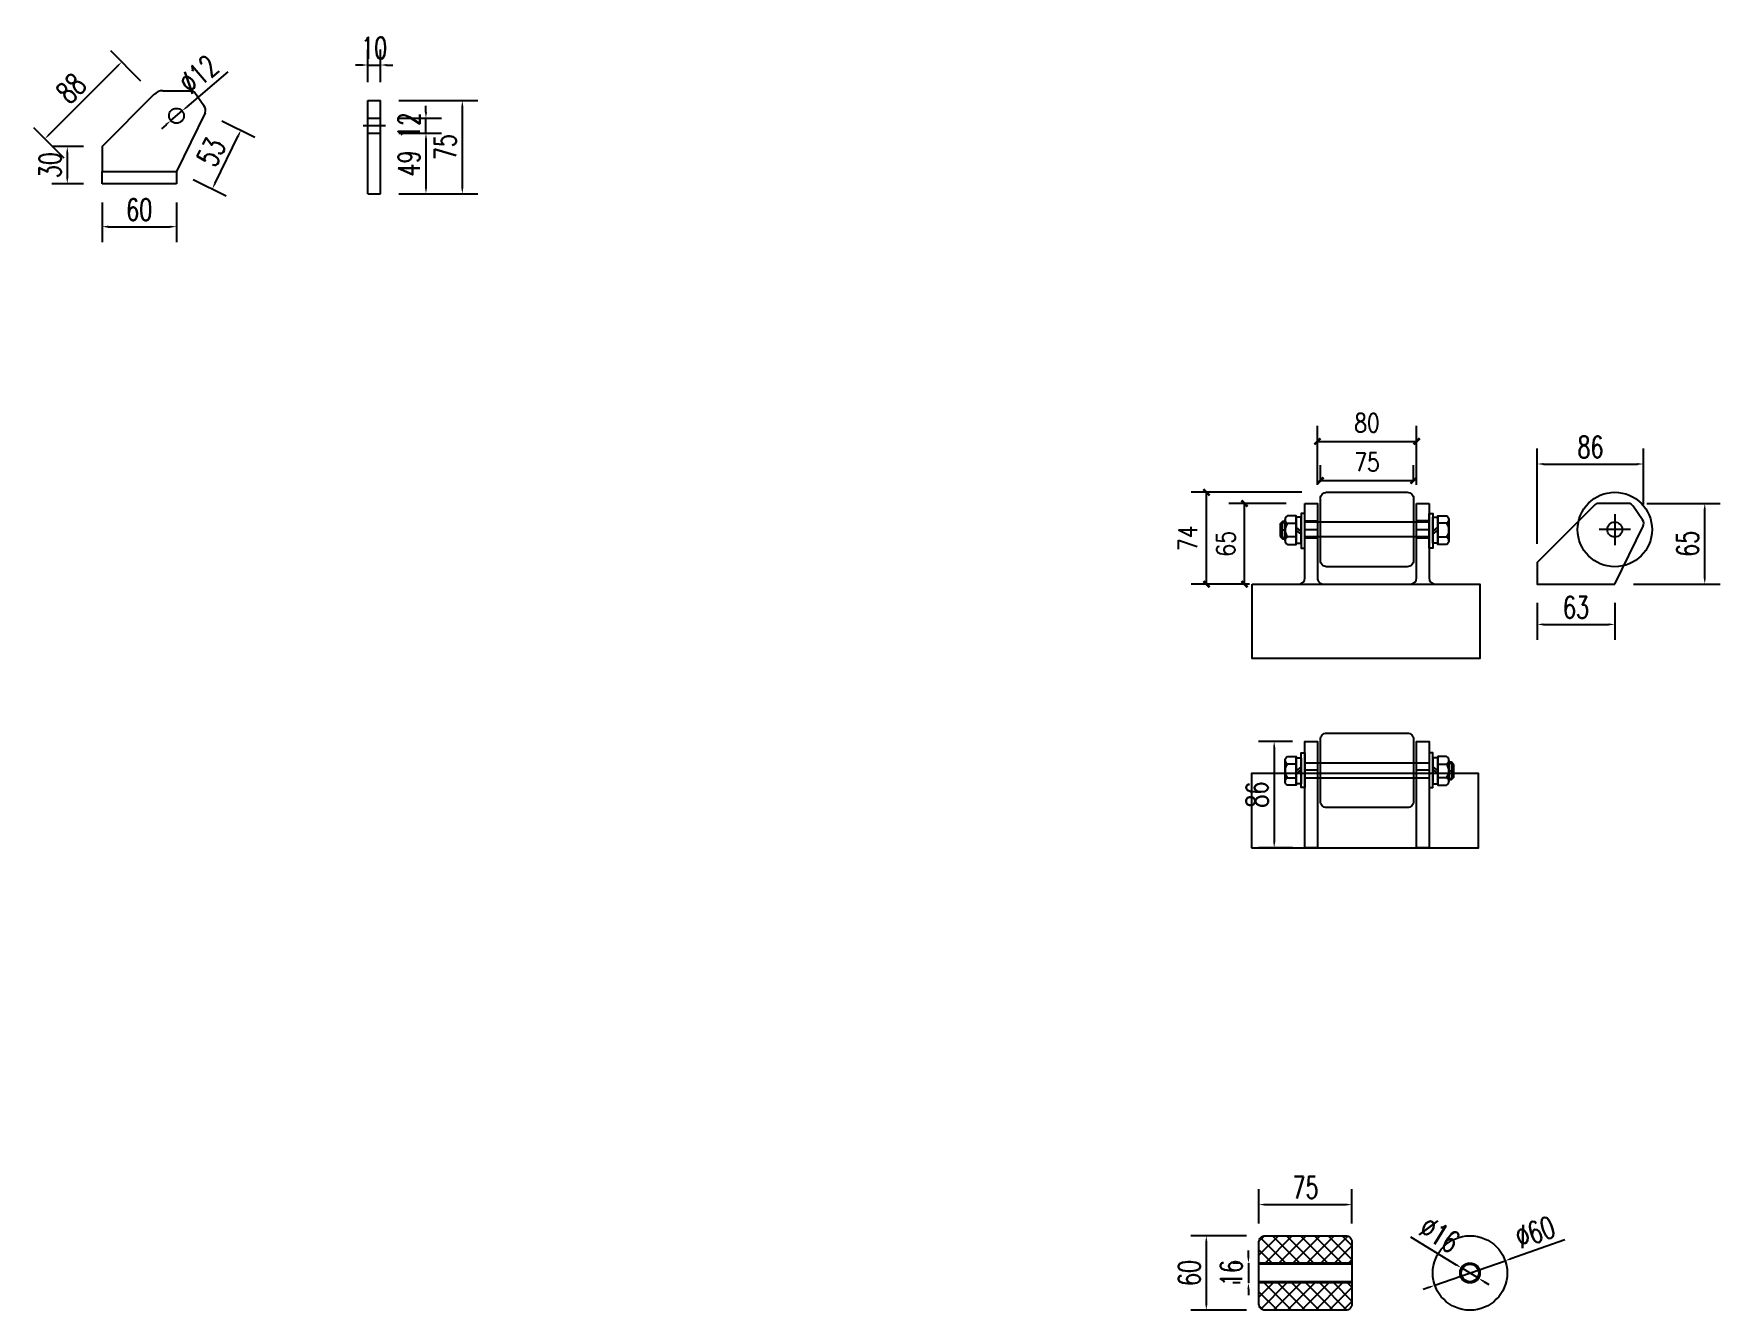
# Model space of a CAD drawing. Header units: millimetres. Extents: x -2018967 to 3675, y -751 to 1571936.
# Drawn here: x -1176902 to -1175543, y 1437676 to 1438704 of the extents above; entities that cross this region are included whole.
import ezdxf

# ---------------------------------------------------------------- set-up
doc = ezdxf.new("R2010")
doc.units = ezdxf.units.MM
doc.header["$LTSCALE"] = 1000
doc.linetypes.add('ACAD_ISO03W100', pattern=[30, 12, -18])
doc.layers.get('0').update_dxf_attribs({"linetype": 'CONTINUOUS'})
doc.layers.get('DEFPOINTS').update_dxf_attribs({"linetype": 'CONTINUOUS'})
doc.layers.add('00-HATCH(填充)', color=250, linetype='CONTINUOUS')
doc.layers.add('PUB_DIM', color=3, linetype='CONTINUOUS')
doc.styles.add('DIM_FONT', font='SIMPLEX.shx', dxfattribs={"width": 0.8})
doc.styles.add('STANDARD_T3', font='simplex.shx', dxfattribs={"width": 0.7, "bigfont": 'gbcbig.shx'})
doc.dimstyles.new('DIMN5', dxfattribs={"dimscale": 0.05, "dimtxt": 300, "dimasz": 100, "dimexe": 250, "dimexo": 300, "dimgap": 150, "dimtad": 1, "dimdec": 0, "dimzin": 0, "dimdsep": 46, "dimtxsty": 'DIM_FONT', "dimblk": 'ARCHTICK', "dimcen": 0.09, "dimclrt": 7, "dimazin": 0, "dimtfac": 1, "dimtdec": 0, "dimtix": 1, "dimtmove": 2, "dimatfit": 3, "dimldrblk": 'ARCHTICK', "dimfxl": 1, "dimtolj": 1, "dimtzin": 0, "dimarcsym": 0})
doc.dimstyles.new('W&&5', dxfattribs={"dimtxt": 17.5, "dimasz": 5, "dimexe": 12.5, "dimexo": 15, "dimgap": 5, "dimtad": 1, "dimdec": 0, "dimzin": 0, "dimdsep": 46, "dimtxsty": 'STANDARD_T3', "dimcen": 0.09, "dimclrd": 1, "dimclre": 1, "dimclrt": 7, "dimazin": 2, "dimtfac": 1, "dimtdec": 0, "dimtix": 1, "dimtmove": 2, "dimatfit": 3, "dimfxl": 100, "dimtolj": 1, "dimtzin": 0, "dimarcsym": 0})

msp = doc.modelspace()

# ---------------------------------------------------------------- blocks, each defined once
blk = doc.blocks.new('*D39')
at = {"color": 1, "lineweight": -2, "transparency": 16777216}
for p, q in [((-1176862.3, 1438613.3), (-1176887.8, 1438613.3)), ((-1176875.3, 1438608.3), (-1176875.3, 1438588.3)), ((-1176862.3, 1438583.3), (-1176887.8, 1438583.3))]:
    blk.add_line(p, q, dxfattribs=at)
at = {"color": 1, "transparency": 16777216}
for points in [[(-1176876.1, 1438608.3), (-1176874.5, 1438608.3), (-1176875.3, 1438613.3)], [(-1176876.1, 1438588.3), (-1176874.5, 1438588.3), (-1176875.3, 1438583.3)]]:
    blk.add_solid(points, dxfattribs=at)
at = {"layer": 'DEFPOINTS', "color": 0, "transparency": 16777216}
for p in [(-1176847.3, 1438613.3), (-1176875.3, 1438583.3), (-1176847.3, 1438583.3)]:
    blk.add_point(p, dxfattribs=at)
at = {"color": 7, "transparency": 16777216, "insert": (-1176889.1, 1438598.3), "char_height": 17.5, "attachment_point": 5, "rotation": 90, "style": 'STANDARD_T3'}
blk.add_mtext('\\A1;30', dxfattribs=at)
blk = doc.blocks.new('*D40')
at = {"color": 1, "lineweight": -2, "transparency": 16777216}
for p, q in [((-1176847.3, 1438568.3), (-1176847.3, 1438536.2)), ((-1176787.3, 1438568.3), (-1176787.3, 1438536.2)), ((-1176842.3, 1438548.7), (-1176792.3, 1438548.7))]:
    blk.add_line(p, q, dxfattribs=at)
at = {"color": 1, "transparency": 16777216}
for points in [[(-1176842.3, 1438549.6), (-1176842.3, 1438547.9), (-1176847.3, 1438548.7)], [(-1176792.3, 1438549.6), (-1176792.3, 1438547.9), (-1176787.3, 1438548.7)]]:
    blk.add_solid(points, dxfattribs=at)
at = {"layer": 'DEFPOINTS', "color": 0, "transparency": 16777216}
for p in [(-1176847.3, 1438583.3), (-1176787.3, 1438583.3), (-1176787.3, 1438548.7)]:
    blk.add_point(p, dxfattribs=at)
at = {"color": 7, "transparency": 16777216, "insert": (-1176817.3, 1438562.5), "char_height": 17.5, "attachment_point": 5, "style": 'STANDARD_T3'}
blk.add_mtext('\\A1;60', dxfattribs=at)
blk = doc.blocks.new('*D41')
at = {"color": 1, "lineweight": -2, "transparency": 16777216}
for p, q in [((-1176815.9, 1438666), (-1176840.3, 1438690.4)), ((-1176889.9, 1438623), (-1176834.9, 1438678)), ((-1176877.9, 1438603.9), (-1176902.3, 1438628.3))]:
    blk.add_line(p, q, dxfattribs=at)
at = {"color": 1, "transparency": 16777216}
for points in [[(-1176835.5, 1438678.6), (-1176834.4, 1438677.4), (-1176831.4, 1438681.5)], [(-1176890.5, 1438623.6), (-1176889.4, 1438622.4), (-1176893.5, 1438619.4)]]:
    blk.add_solid(points, dxfattribs=at)
at = {"layer": 'DEFPOINTS', "color": 0, "transparency": 16777216}
for p in [(-1176831.4, 1438681.5), (-1176805.3, 1438655.4), (-1176867.3, 1438593.3)]:
    blk.add_point(p, dxfattribs=at)
at = {"color": 7, "transparency": 16777216, "insert": (-1176872.2, 1438660.2), "char_height": 17.5, "attachment_point": 5, "rotation": 45, "style": 'STANDARD_T3'}
blk.add_mtext('\\A1;88', dxfattribs=at)
blk = doc.blocks.new('*D42')
at = {"color": 1, "lineweight": -2, "transparency": 16777216}
for p, q in [((-1176750.8, 1438634), (-1176724.1, 1438621)), ((-1176756.2, 1438583.7), (-1176737.6, 1438622)), ((-1176773.8, 1438586.7), (-1176747.2, 1438573.7))]:
    blk.add_line(p, q, dxfattribs=at)
at = {"color": 1, "transparency": 16777216}
for points in [[(-1176738.3, 1438622.4), (-1176736.8, 1438621.6), (-1176735.4, 1438626.5)], [(-1176757, 1438584), (-1176755.5, 1438583.3), (-1176758.4, 1438579.2)]]:
    blk.add_solid(points, dxfattribs=at)
at = {"layer": 'DEFPOINTS', "color": 0, "transparency": 16777216}
for p in [(-1176764.3, 1438640.6), (-1176735.4, 1438626.5), (-1176787.3, 1438593.3)]:
    blk.add_point(p, dxfattribs=at)
at = {"color": 7, "transparency": 16777216, "insert": (-1176759.3, 1438608.9), "char_height": 17.5, "attachment_point": 5, "rotation": 64, "style": 'STANDARD_T3'}
blk.add_mtext('\\A1;53', dxfattribs=at)
blk = doc.blocks.new('*D43')
at = {"color": 1, "lineweight": -2, "transparency": 16777216}
for p, q in [((-1176745.8, 1438673.5), (-1176779, 1438645.2)), ((-1176795.7, 1438630.9), (-1176799.5, 1438627.7)), ((-1176791.9, 1438634.2), (-1176782.8, 1438642))]:
    blk.add_line(p, q, dxfattribs=at)
at = {"color": 1, "transparency": 16777216}
for points in [[(-1176779.5, 1438645.8), (-1176778.4, 1438644.6), (-1176782.8, 1438642)], [(-1176796.2, 1438631.6), (-1176795.2, 1438630.3), (-1176791.9, 1438634.2)]]:
    blk.add_solid(points, dxfattribs=at)
at = {"layer": 'DEFPOINTS', "color": 0, "transparency": 16777216}
for p in [(-1176791.9, 1438634.2), (-1176782.8, 1438642)]:
    blk.add_point(p, dxfattribs=at)
at = {"color": 7, "transparency": 16777216, "insert": (-1176769.4, 1438671.4), "char_height": 17.5, "attachment_point": 5, "rotation": 40.4405, "style": 'STANDARD_T3'}
blk.add_mtext('\\A1;∅12', dxfattribs=at)
blk = doc.blocks.new('*D44')
at = {"color": 1, "lineweight": -2, "transparency": 16777216}
for p, q in [((-1176633, 1438665.3), (-1176633, 1438691.5)), ((-1176623, 1438665.3), (-1176623, 1438691.5)), ((-1176638, 1438679), (-1176643, 1438679)), ((-1176633, 1438679), (-1176623, 1438679)), ((-1176618, 1438679), (-1176613, 1438679))]:
    blk.add_line(p, q, dxfattribs=at)
at = {"color": 1, "transparency": 16777216}
for points in [[(-1176638, 1438679.8), (-1176638, 1438678.2), (-1176633, 1438679)], [(-1176618, 1438679.8), (-1176618, 1438678.2), (-1176623, 1438679)]]:
    blk.add_solid(points, dxfattribs=at)
at = {"layer": 'DEFPOINTS', "color": 0, "transparency": 16777216}
for p in [(-1176623, 1438679), (-1176633, 1438650.3), (-1176623, 1438650.3)]:
    blk.add_point(p, dxfattribs=at)
at = {"color": 7, "transparency": 16777216, "insert": (-1176628, 1438692.7), "char_height": 17.5, "attachment_point": 5, "style": 'STANDARD_T3'}
blk.add_mtext('\\A1;10', dxfattribs=at)
blk = doc.blocks.new('*D45')
at = {"color": 1, "lineweight": -2, "transparency": 16777216}
for p, q in [((-1176608, 1438650.3), (-1176544.5, 1438650.3)), ((-1176557, 1438645.3), (-1176557, 1438580.3)), ((-1176608, 1438575.3), (-1176544.5, 1438575.3))]:
    blk.add_line(p, q, dxfattribs=at)
at = {"color": 1, "transparency": 16777216}
for points in [[(-1176557.8, 1438645.3), (-1176556.1, 1438645.3), (-1176557, 1438650.3)], [(-1176557.8, 1438580.3), (-1176556.1, 1438580.3), (-1176557, 1438575.3)]]:
    blk.add_solid(points, dxfattribs=at)
at = {"layer": 'DEFPOINTS', "color": 0, "transparency": 16777216}
for p in [(-1176623, 1438650.3), (-1176623, 1438575.3), (-1176557, 1438575.3)]:
    blk.add_point(p, dxfattribs=at)
at = {"color": 7, "transparency": 16777216, "insert": (-1176570.7, 1438612.8), "char_height": 17.5, "attachment_point": 5, "rotation": 90, "style": 'STANDARD_T3'}
blk.add_mtext('\\A1;75', dxfattribs=at)
blk = doc.blocks.new('*D46')
at = {"color": 1, "lineweight": -2, "transparency": 16777216}
for p, q in [((-1176608, 1438624.1), (-1176573.8, 1438624.1)), ((-1176586.3, 1438619.1), (-1176586.3, 1438580.3)), ((-1176608, 1438575.3), (-1176573.8, 1438575.3))]:
    blk.add_line(p, q, dxfattribs=at)
at = {"color": 1, "transparency": 16777216}
for points in [[(-1176587.1, 1438619.1), (-1176585.4, 1438619.1), (-1176586.3, 1438624.1)], [(-1176587.1, 1438580.3), (-1176585.4, 1438580.3), (-1176586.3, 1438575.3)]]:
    blk.add_solid(points, dxfattribs=at)
at = {"layer": 'DEFPOINTS', "color": 0, "transparency": 16777216}
for p in [(-1176623, 1438624.1), (-1176623, 1438575.3), (-1176586.3, 1438575.3)]:
    blk.add_point(p, dxfattribs=at)
at = {"color": 7, "transparency": 16777216, "insert": (-1176600, 1438599.7), "char_height": 17.5, "attachment_point": 5, "rotation": 90, "style": 'STANDARD_T3'}
blk.add_mtext('\\A1;49', dxfattribs=at)
blk = doc.blocks.new('*D47')
at = {"color": 1, "lineweight": -2, "transparency": 16777216}
for p, q in [((-1176586.3, 1438641.1), (-1176586.3, 1438646.1)), ((-1176608, 1438636.1), (-1176573.8, 1438636.1)), ((-1176586.3, 1438624.1), (-1176586.3, 1438636.1)), ((-1176608, 1438624.1), (-1176573.8, 1438624.1)), ((-1176586.3, 1438619.1), (-1176586.3, 1438614.1))]:
    blk.add_line(p, q, dxfattribs=at)
at = {"color": 1, "transparency": 16777216}
for points in [[(-1176587.1, 1438641.1), (-1176585.4, 1438641.1), (-1176586.3, 1438636.1)], [(-1176587.1, 1438619.1), (-1176585.4, 1438619.1), (-1176586.3, 1438624.1)]]:
    blk.add_solid(points, dxfattribs=at)
at = {"layer": 'DEFPOINTS', "color": 0, "transparency": 16777216}
for p in [(-1176623, 1438636.1), (-1176586.3, 1438636.1), (-1176623, 1438624.1)]:
    blk.add_point(p, dxfattribs=at)
at = {"color": 7, "transparency": 16777216, "insert": (-1176600, 1438630.1), "char_height": 17.5, "attachment_point": 5, "rotation": 90, "style": 'STANDARD_T3'}
blk.add_mtext('\\A1;12', dxfattribs=at)
blk = doc.blocks.new('_ARCHTICK')
at = {"color": 0, "linetype": 'ByBlock', "const_width": 0.4}
blk.add_lwpolyline([(-0.5, -0.5), (0.5, 0.5)], dxfattribs=at)
blk = doc.blocks.new('*D38')
at = {"layer": 'DEFPOINTS', "color": 0, "transparency": 16777216}
for p in [(-1175926.7, 1438325.7), (-1175878, 1438325.7), (-1175907.8, 1438260.7)]:
    blk.add_point(p, dxfattribs=at)
at = {"layer": 'PUB_DIM', "color": 0, "lineweight": -2, "transparency": 16777216}
for p, q in [((-1175893, 1438325.7), (-1175939.2, 1438325.7)), ((-1175926.7, 1438260.7), (-1175926.7, 1438325.7)), ((-1175922.8, 1438260.7), (-1175939.2, 1438260.7))]:
    blk.add_line(p, q, dxfattribs=at)
at = {"layer": 'PUB_DIM', "color": 0, "lineweight": -2, "transparency": 16777216, "xscale": 5, "yscale": 5, "zscale": 5}
for p, rotation in [((-1175926.7, 1438325.7), 90), ((-1175926.7, 1438260.7), 270)]:
    blk.add_blockref('_ARCHTICK', p, dxfattribs=dict(at, rotation=rotation))
at = {"layer": 'PUB_DIM', "color": 7, "transparency": 16777216, "insert": (-1175941.7, 1438293.2), "char_height": 15, "attachment_point": 5, "rotation": 90, "style": 'DIM_FONT'}
blk.add_mtext('\\A1;65', dxfattribs=at)
blk = doc.blocks.new('*D36')
at = {"layer": 'DEFPOINTS', "color": 0, "transparency": 16777216}
for p in [(-1175957.3, 1438334.7), (-1175865.5, 1438334.7), (-1175907.8, 1438260.7)]:
    blk.add_point(p, dxfattribs=at)
at = {"layer": 'PUB_DIM', "color": 0, "lineweight": -2, "transparency": 16777216}
for p, q in [((-1175880.5, 1438334.7), (-1175969.8, 1438334.7)), ((-1175957.3, 1438260.7), (-1175957.3, 1438334.7)), ((-1175922.8, 1438260.7), (-1175969.8, 1438260.7))]:
    blk.add_line(p, q, dxfattribs=at)
at = {"layer": 'PUB_DIM', "color": 0, "lineweight": -2, "transparency": 16777216, "xscale": 5, "yscale": 5, "zscale": 5}
for p, rotation in [((-1175957.3, 1438334.7), 90), ((-1175957.3, 1438260.7), 270)]:
    blk.add_blockref('_ARCHTICK', p, dxfattribs=dict(at, rotation=rotation))
at = {"layer": 'PUB_DIM', "color": 7, "transparency": 16777216, "insert": (-1175972.3, 1438297.7), "char_height": 15, "attachment_point": 5, "rotation": 90, "style": 'DIM_FONT'}
blk.add_mtext('\\A1;74', dxfattribs=at)
blk = doc.blocks.new('*D37')
at = {"layer": 'DEFPOINTS', "color": 0, "transparency": 16777216}
for p in [(-1175788, 1438375.7), (-1175868, 1438325.7), (-1175788, 1438325.7)]:
    blk.add_point(p, dxfattribs=at)
at = {"layer": 'PUB_DIM', "color": 0, "lineweight": -2, "transparency": 16777216}
for p, q in [((-1175868, 1438340.7), (-1175868, 1438388.2)), ((-1175788, 1438340.7), (-1175788, 1438388.2)), ((-1175868, 1438375.7), (-1175788, 1438375.7))]:
    blk.add_line(p, q, dxfattribs=at)
at = {"layer": 'PUB_DIM', "color": 0, "lineweight": -2, "transparency": 16777216, "xscale": 5, "yscale": 5, "zscale": 5, "rotation": 180}
blk.add_blockref('_ARCHTICK', (-1175868, 1438375.7), dxfattribs=at)
at = {"layer": 'PUB_DIM', "color": 0, "lineweight": -2, "transparency": 16777216, "xscale": 5, "yscale": 5, "zscale": 5}
blk.add_blockref('_ARCHTICK', (-1175788, 1438375.7), dxfattribs=at)
at = {"layer": 'PUB_DIM', "color": 7, "transparency": 16777216, "insert": (-1175828, 1438390.7), "char_height": 15, "attachment_point": 5, "style": 'DIM_FONT'}
blk.add_mtext('\\A1;80', dxfattribs=at)
blk = doc.blocks.new('*D48')
at = {"color": 1, "lineweight": -2, "transparency": 16777216}
for p, q in [((-1175690.8, 1438245.7), (-1175690.8, 1438215.7)), ((-1175628.3, 1438245.7), (-1175628.3, 1438215.7)), ((-1175685.8, 1438228.2), (-1175633.3, 1438228.2))]:
    blk.add_line(p, q, dxfattribs=at)
at = {"color": 1, "transparency": 16777216}
for points in [[(-1175685.8, 1438229.1), (-1175685.8, 1438227.4), (-1175690.8, 1438228.2)], [(-1175633.3, 1438229.1), (-1175633.3, 1438227.4), (-1175628.3, 1438228.2)]]:
    blk.add_solid(points, dxfattribs=at)
at = {"layer": 'DEFPOINTS', "color": 0, "transparency": 16777216}
for p in [(-1175690.8, 1438260.7), (-1175628.3, 1438260.7), (-1175628.3, 1438228.2)]:
    blk.add_point(p, dxfattribs=at)
at = {"color": 7, "transparency": 16777216, "insert": (-1175659.6, 1438242), "char_height": 17.5, "attachment_point": 5, "style": 'STANDARD_T3'}
blk.add_mtext('\\A1;63', dxfattribs=at)
blk = doc.blocks.new('*D49')
at = {"layer": 'DEFPOINTS', "color": 0, "transparency": 16777216}
for p in [(-1175790.5, 1438344.1), (-1175865.5, 1438329.7), (-1175790.5, 1438329.7)]:
    blk.add_point(p, dxfattribs=at)
at = {"layer": 'PUB_DIM', "color": 0, "lineweight": -2, "transparency": 16777216}
for p, q in [((-1175865.5, 1438344.7), (-1175865.5, 1438356.6)), ((-1175790.5, 1438344.7), (-1175790.5, 1438356.6)), ((-1175865.5, 1438344.1), (-1175790.5, 1438344.1))]:
    blk.add_line(p, q, dxfattribs=at)
at = {"layer": 'PUB_DIM', "color": 0, "lineweight": -2, "transparency": 16777216, "xscale": 5, "yscale": 5, "zscale": 5, "rotation": 180}
blk.add_blockref('_ARCHTICK', (-1175865.5, 1438344.1), dxfattribs=at)
at = {"layer": 'PUB_DIM', "color": 0, "lineweight": -2, "transparency": 16777216, "xscale": 5, "yscale": 5, "zscale": 5}
blk.add_blockref('_ARCHTICK', (-1175790.5, 1438344.1), dxfattribs=at)
at = {"layer": 'PUB_DIM', "color": 7, "transparency": 16777216, "insert": (-1175828, 1438359.1), "char_height": 15, "attachment_point": 5, "style": 'DIM_FONT'}
blk.add_mtext('\\A1;75', dxfattribs=at)
blk = doc.blocks.new('*D50')
at = {"color": 1, "lineweight": -2, "transparency": 16777216}
for p, q in [((-1175915.1, 1437745.6), (-1175915.1, 1437773.2)), ((-1175910.1, 1437760.7), (-1175845.1, 1437760.7)), ((-1175840.1, 1437745.6), (-1175840.1, 1437773.2))]:
    blk.add_line(p, q, dxfattribs=at)
at = {"color": 1, "transparency": 16777216}
for points in [[(-1175910.1, 1437761.6), (-1175910.1, 1437759.9), (-1175915.1, 1437760.7)], [(-1175845.1, 1437761.6), (-1175845.1, 1437759.9), (-1175840.1, 1437760.7)]]:
    blk.add_solid(points, dxfattribs=at)
at = {"layer": 'DEFPOINTS', "color": 0, "transparency": 16777216}
for p in [(-1175840.1, 1437760.7), (-1175915.1, 1437730.6), (-1175840.1, 1437730.6)]:
    blk.add_point(p, dxfattribs=at)
at = {"color": 7, "transparency": 16777216, "insert": (-1175877.6, 1437774.5), "char_height": 17.5, "attachment_point": 5, "style": 'STANDARD_T3'}
blk.add_mtext('\\A1;75', dxfattribs=at)
blk = doc.blocks.new('*D51')
at = {"color": 1, "lineweight": -2, "transparency": 16777216}
for p, q in [((-1175925.1, 1437735.6), (-1175970, 1437735.6)), ((-1175957.5, 1437730.6), (-1175957.5, 1437680.6)), ((-1175925.1, 1437675.6), (-1175970, 1437675.6))]:
    blk.add_line(p, q, dxfattribs=at)
at = {"color": 1, "transparency": 16777216}
for points in [[(-1175958.3, 1437730.6), (-1175956.6, 1437730.6), (-1175957.5, 1437735.6)], [(-1175958.3, 1437680.6), (-1175956.6, 1437680.6), (-1175957.5, 1437675.6)]]:
    blk.add_solid(points, dxfattribs=at)
at = {"layer": 'DEFPOINTS', "color": 0, "transparency": 16777216}
for p in [(-1175910.1, 1437735.6), (-1175957.5, 1437675.6), (-1175910.1, 1437675.6)]:
    blk.add_point(p, dxfattribs=at)
at = {"color": 7, "transparency": 16777216, "insert": (-1175971.2, 1437705.6), "char_height": 17.5, "attachment_point": 5, "rotation": 90, "style": 'STANDARD_T3'}
blk.add_mtext('\\A1;60', dxfattribs=at)
blk = doc.blocks.new('*D52')
at = {"color": 1, "lineweight": -2, "transparency": 16777216}
for p, q in [((-1175668.6, 1437732.2), (-1175712, 1437717.1)), ((-1175773.4, 1437695.7), (-1175716.7, 1437715.4)), ((-1175778.1, 1437694), (-1175782.8, 1437692.4))]:
    blk.add_line(p, q, dxfattribs=at)
at = {"color": 1, "transparency": 16777216}
for points in [[(-1175712.3, 1437717.9), (-1175711.7, 1437716.3), (-1175716.7, 1437715.4)], [(-1175778.3, 1437694.8), (-1175777.8, 1437693.2), (-1175773.4, 1437695.7)]]:
    blk.add_solid(points, dxfattribs=at)
at = {"layer": 'DEFPOINTS', "color": 0, "transparency": 16777216}
for p in [(-1175716.7, 1437715.4), (-1175773.4, 1437695.7)]:
    blk.add_point(p, dxfattribs=at)
at = {"color": 7, "transparency": 16777216, "insert": (-1175692.5, 1437738.5), "char_height": 17.5, "attachment_point": 5, "rotation": 19.2432, "style": 'STANDARD_T3'}
blk.add_mtext('\\A1;∅60', dxfattribs=at)
blk = doc.blocks.new('*D53')
at = {"color": 1, "lineweight": -2, "transparency": 16777216}
for p, q in [((-1175792.9, 1437734.7), (-1175756.1, 1437712.3)), ((-1175738.2, 1437701.4), (-1175751.9, 1437709.7)), ((-1175733.9, 1437698.8), (-1175729.7, 1437696.2))]:
    blk.add_line(p, q, dxfattribs=at)
at = {"color": 1, "transparency": 16777216}
for points in [[(-1175755.7, 1437713), (-1175756.6, 1437711.6), (-1175751.9, 1437709.7)], [(-1175733.5, 1437699.5), (-1175734.4, 1437698.1), (-1175738.2, 1437701.4)]]:
    blk.add_solid(points, dxfattribs=at)
at = {"layer": 'DEFPOINTS', "color": 0, "transparency": 16777216}
for p in [(-1175751.9, 1437709.7), (-1175738.2, 1437701.4)]:
    blk.add_point(p, dxfattribs=at)
at = {"color": 7, "transparency": 16777216, "insert": (-1175769.5, 1437736.5), "char_height": 17.5, "attachment_point": 5, "rotation": 328.6577, "style": 'STANDARD_T3'}
blk.add_mtext('\\A1;∅16', dxfattribs=at)
blk = doc.blocks.new('*D54')
at = {"color": 1, "lineweight": -2, "transparency": 16777216}
for p, q in [((-1175923.5, 1437718.6), (-1175923.5, 1437723.6)), ((-1175930.1, 1437713.6), (-1175936, 1437713.6)), ((-1175923.5, 1437713.6), (-1175923.5, 1437697.6)), ((-1175930.1, 1437697.6), (-1175936, 1437697.6)), ((-1175923.5, 1437692.6), (-1175923.5, 1437687.6))]:
    blk.add_line(p, q, dxfattribs=at)
at = {"color": 1, "transparency": 16777216}
for points in [[(-1175924.4, 1437718.6), (-1175922.7, 1437718.6), (-1175923.5, 1437713.6)], [(-1175924.4, 1437692.6), (-1175922.7, 1437692.6), (-1175923.5, 1437697.6)]]:
    blk.add_solid(points, dxfattribs=at)
at = {"layer": 'DEFPOINTS', "color": 0, "transparency": 16777216}
for p in [(-1175915.1, 1437713.6), (-1175923.5, 1437697.6), (-1175915.1, 1437697.6)]:
    blk.add_point(p, dxfattribs=at)
at = {"color": 7, "transparency": 16777216, "insert": (-1175937.3, 1437705.6), "char_height": 17.5, "attachment_point": 5, "rotation": 90, "style": 'STANDARD_T3'}
blk.add_mtext('\\A1;16', dxfattribs=at)
blk = doc.blocks.new('*D55')
at = {"color": 1, "lineweight": -2, "transparency": 16777216}
for p, q in [((-1175888, 1438134), (-1175915.3, 1438134)), ((-1175902.8, 1438129), (-1175902.8, 1438053.2)), ((-1175888, 1438048.2), (-1175915.3, 1438048.2))]:
    blk.add_line(p, q, dxfattribs=at)
at = {"color": 1, "transparency": 16777216}
for points in [[(-1175903.6, 1438129), (-1175901.9, 1438129), (-1175902.8, 1438134)], [(-1175903.6, 1438053.2), (-1175901.9, 1438053.2), (-1175902.8, 1438048.2)]]:
    blk.add_solid(points, dxfattribs=at)
at = {"layer": 'DEFPOINTS', "color": 0, "transparency": 16777216}
for p in [(-1175873, 1438134), (-1175902.8, 1438048.2), (-1175873, 1438048.2)]:
    blk.add_point(p, dxfattribs=at)
at = {"color": 7, "transparency": 16777216, "insert": (-1175916.5, 1438091.1), "char_height": 17.5, "attachment_point": 5, "rotation": 90, "style": 'STANDARD_T3'}
blk.add_mtext('\\A1;86', dxfattribs=at)
blk = doc.blocks.new('*D56')
at = {"color": 1, "lineweight": -2, "transparency": 16777216}
for p, q in [((-1175602.5, 1438325.7), (-1175543.3, 1438325.7)), ((-1175555.8, 1438265.7), (-1175555.8, 1438320.7)), ((-1175613.3, 1438260.7), (-1175543.3, 1438260.7))]:
    blk.add_line(p, q, dxfattribs=at)
at = {"color": 1, "transparency": 16777216}
for points in [[(-1175556.7, 1438320.7), (-1175555, 1438320.7), (-1175555.8, 1438325.7)], [(-1175556.7, 1438265.7), (-1175555, 1438265.7), (-1175555.8, 1438260.7)]]:
    blk.add_solid(points, dxfattribs=at)
at = {"layer": 'DEFPOINTS', "color": 0, "transparency": 16777216}
for p in [(-1175617.5, 1438325.7), (-1175555.8, 1438325.7), (-1175628.3, 1438260.7)]:
    blk.add_point(p, dxfattribs=at)
at = {"color": 7, "transparency": 16777216, "insert": (-1175569.6, 1438293.2), "char_height": 17.5, "attachment_point": 5, "rotation": 90, "style": 'STANDARD_T3'}
blk.add_mtext('\\A1;65', dxfattribs=at)
blk = doc.blocks.new('*D57')
at = {"color": 1, "lineweight": -2, "transparency": 16777216}
for p, q in [((-1175690.8, 1438293.2), (-1175690.8, 1438370)), ((-1175605.1, 1438325), (-1175605.1, 1438370)), ((-1175685.8, 1438357.5), (-1175610.1, 1438357.5))]:
    blk.add_line(p, q, dxfattribs=at)
at = {"color": 1, "transparency": 16777216}
for points in [[(-1175685.8, 1438358.3), (-1175685.8, 1438356.7), (-1175690.8, 1438357.5)], [(-1175610.1, 1438358.3), (-1175610.1, 1438356.7), (-1175605.1, 1438357.5)]]:
    blk.add_solid(points, dxfattribs=at)
at = {"layer": 'DEFPOINTS', "color": 0, "transparency": 16777216}
for p in [(-1175605.1, 1438357.5), (-1175605.1, 1438310), (-1175690.8, 1438278.2)]:
    blk.add_point(p, dxfattribs=at)
at = {"color": 7, "transparency": 16777216, "insert": (-1175647.9, 1438371.2), "char_height": 17.5, "attachment_point": 5, "style": 'STANDARD_T3'}
blk.add_mtext('\\A1;86', dxfattribs=at)

# ---------------------------------------------------------------- dimensions: what is measured, and where the dimension line sits
for base, p1, p2, picture, middle in [((-1176623, 1438679), (-1176633, 1438650.3), (-1176623, 1438650.3), '*D44', (-1176628, 1438692.7)), ((-1176787.3, 1438548.7), (-1176847.3, 1438583.3), (-1176787.3, 1438583.3), '*D40', (-1176817.3, 1438562.5)), ((-1175605.1, 1438357.5), (-1175690.8, 1438278.2), (-1175605.1, 1438310), '*D57', (-1175647.9, 1438371.2)), ((-1175628.3347292, 1438228.2383658), (-1175690.8347292, 1438260.7072768), (-1175628.3347292, 1438260.7072768), '*D48', (-1175659.5847292, 1438241.9883658)), ((-1175840.1, 1437760.7), (-1175915.1, 1437730.6), (-1175840.1, 1437730.6), '*D50', (-1175877.6, 1437774.5))]:
    dim = msp.add_linear_dim(base=base, p1=p1, p2=p2, dimstyle='W&&5')
    dim.commit()
    dim.dimension.update_dxf_attribs({"geometry": picture, "text_midpoint": middle})
for p1, p2, distance, picture, middle in [((-1176867.3, 1438593.3), (-1176805.3, 1438655.4), 37, '*D41', (-1176872.2, 1438660.2)), ((-1176787.3, 1438593.3), (-1176764.3, 1438640.6), -32.2, '*D42', (-1176759.3, 1438608.9))]:
    dim = msp.add_aligned_dim(p1=p1, p2=p2, distance=distance, dimstyle='W&&5')
    dim.commit()
    dim.dimension.update_dxf_attribs({"geometry": picture, "text_midpoint": middle})
for p1, p2, picture, middle in [((-1176791.9, 1438634.2), (-1176782.8, 1438642), '*D43', (-1176769.4, 1438671.4)), ((-1175738.2, 1437701.4), (-1175751.9, 1437709.7), '*D53', (-1175769.5, 1437736.5)), ((-1175773.4, 1437695.7), (-1175716.7, 1437715.4), '*D52', (-1175692.5, 1437738.5))]:
    dim = msp.add_diameter_dim_2p(p1=p1, p2=p2, dimstyle='W&&5')
    dim.commit()
    dim.dimension.update_dxf_attribs({"geometry": picture, "text_midpoint": middle})
for base, p1, p2, picture, middle in [((-1176557, 1438575.3), (-1176623, 1438650.3), (-1176623, 1438575.3), '*D45', (-1176570.7, 1438612.8)), ((-1176586.3, 1438636.1), (-1176623, 1438624.1), (-1176623, 1438636.1), '*D47', (-1176600, 1438630.1)), ((-1176586.3, 1438575.3), (-1176623, 1438624.1), (-1176623, 1438575.3), '*D46', (-1176600, 1438599.7)), ((-1176875.3, 1438583.3), (-1176847.3, 1438613.3), (-1176847.3, 1438583.3), '*D39', (-1176889.1, 1438598.3)), ((-1175555.8, 1438325.7), (-1175628.3, 1438260.7), (-1175617.5, 1438325.7), '*D56', (-1175569.6, 1438293.2)), ((-1175902.8, 1438048.2), (-1175873, 1438134), (-1175873, 1438048.2), '*D55', (-1175916.5, 1438091.1)), ((-1175957.5, 1437675.6), (-1175910.1, 1437735.6), (-1175910.1, 1437675.6), '*D51', (-1175971.2, 1437705.6)), ((-1175923.5, 1437697.6), (-1175915.1, 1437713.6), (-1175915.1, 1437697.6), '*D54', (-1175937.3, 1437705.6))]:
    dim = msp.add_linear_dim(base=base, p1=p1, p2=p2, angle=90, dimstyle='W&&5')
    dim.commit()
    dim.dimension.update_dxf_attribs({"geometry": picture, "text_midpoint": middle})
at = {"layer": 'PUB_DIM'}
for base, p1, p2, picture, middle in [((-1175788, 1438375.7), (-1175868, 1438325.7), (-1175788, 1438325.7), '*D37', (-1175828, 1438390.7)), ((-1175790.5, 1438344.1), (-1175865.5, 1438329.7), (-1175790.5, 1438329.7), '*D49', (-1175828, 1438359.1))]:
    dim = msp.add_linear_dim(base=base, p1=p1, p2=p2, dimstyle='DIMN5', dxfattribs=at)
    dim.commit()
    dim.dimension.update_dxf_attribs({"geometry": picture, "text_midpoint": middle})
for base, p2, picture, middle in [((-1175957.3, 1438334.7), (-1175865.5, 1438334.7), '*D36', (-1175972.3, 1438297.7)), ((-1175926.7, 1438325.7), (-1175878, 1438325.7), '*D38', (-1175941.7, 1438293.2))]:
    dim = msp.add_linear_dim(base=base, p1=(-1175907.8, 1438260.7), p2=p2, angle=90, dimstyle='DIMN5', dxfattribs=at)
    dim.commit()
    dim.dimension.update_dxf_attribs({"geometry": picture, "text_midpoint": middle})

# ---------------------------------------------------------------- hatches: boundary and pattern name
h = msp.add_hatch()
h.set_pattern_fill('ANSI37', color=256, scale=5)
h.set_pattern_definition([(45, (366788.402, 291600.022), (-5.612660076, 5.612660076), []), (135, (366788.402, 291600.022), (-5.612660076, -5.612660076), [])])
h.paths.add_polyline_path([(-1175910.1, 1437735.6, 0.414214), (-1175915.1, 1437730.6), (-1175915.1, 1437713.6), (-1175840.1, 1437713.6), (-1175840.1, 1437730.6, 0.414214), (-1175845.1, 1437735.6)])
h.paths.add_polyline_path([(-1175915.1, 1437697.6), (-1175915.1, 1437680.6, 0.414214), (-1175910.1, 1437675.6), (-1175845.1, 1437675.6, 0.414214), (-1175840.1, 1437680.6), (-1175840.1, 1437697.6)])

# ---------------------------------------------------------------- linework, layer by layer
at = {"color": 0}
for p, q in [((-1176798.2, 1438658.3), (-1176775.8, 1438658.3)), ((-1176847.3, 1438583.3), (-1176847.3, 1438593.3)), ((-1176847.3, 1438593.3), (-1176787.3, 1438593.3)), ((-1176787.3, 1438593.3), (-1176787.3, 1438583.3)), ((-1176787.3, 1438583.3), (-1176847.3, 1438583.3))]:
    msp.add_line(p, q, dxfattribs=at)
for p, q in [((-1176847.3, 1438613.3), (-1176805.3, 1438655.4)), ((-1176772.4, 1438656.9), (-1176765.3, 1438646.4)), ((-1176633, 1438575.3), (-1176633, 1438650.3)), ((-1176633, 1438650.3), (-1176623, 1438650.3)), ((-1176623, 1438575.3), (-1176623, 1438650.3)), ((-1176764.3, 1438640.6), (-1176787.3, 1438593.3)), ((-1176633, 1438636.1), (-1176623, 1438636.1)), ((-1176619, 1438630.1), (-1176637, 1438630.1)), ((-1176633, 1438624.1), (-1176623, 1438624.1)), ((-1176847.3, 1438613.3), (-1176847.3, 1438593.3)), ((-1176633, 1438575.3), (-1176623, 1438575.3)), ((-1175878, 1438265.7), (-1175878, 1438325.7)), ((-1175788, 1438265.7), (-1175788, 1438325.7)), ((-1175788, 1438325.7), (-1175778, 1438325.7)), ((-1175778, 1438325.7), (-1175778, 1438265.7)), ((-1175892, 1438309.7), (-1175885, 1438309.7)), ((-1175881, 1438303.2), (-1175885, 1438306.5)), ((-1175881, 1438300.9), (-1175885, 1438304.2)), ((-1175775, 1438303.2), (-1175771, 1438306.5)), ((-1175775, 1438300.9), (-1175771, 1438304.2)), ((-1175764, 1438309.7), (-1175771, 1438309.7)), ((-1175762, 1438297.2), (-1175762, 1438311.2)), ((-1175885, 1438298.7), (-1175892, 1438298.7)), ((-1175771, 1438298.7), (-1175764, 1438298.7)), ((-1175883, 1438260.7), (-1175773, 1438260.7)), ((-1175894, 1438117.2), (-1175894, 1438103.2)), ((-1175885, 1438115.7), (-1175892, 1438115.7)), ((-1175771, 1438115.7), (-1175764, 1438115.7)), ((-1175892, 1438104.7), (-1175885, 1438104.7)), ((-1175881, 1438113.6), (-1175885, 1438110.2)), ((-1175881, 1438111.3), (-1175885, 1438107.9)), ((-1175775, 1438113.6), (-1175771, 1438110.2)), ((-1175775, 1438111.3), (-1175771, 1438107.9)), ((-1175764, 1438104.7), (-1175771, 1438104.7))]:
    msp.add_line(p, q)
at = {"color": 4}
for p, q in [((-1175894, 1438304.2), (-1175898, 1438304.2)), ((-1175894, 1438310.2), (-1175897, 1438310.2)), ((-1175897, 1438298.2), (-1175894, 1438298.2)), ((-1175759, 1438116.2), (-1175762, 1438116.2)), ((-1175762, 1438110.2), (-1175758, 1438110.2)), ((-1175762, 1438104.2), (-1175759, 1438104.2))]:
    msp.add_line(p, q, dxfattribs=at)
at = {"color": 1}
for p, q in [((-1175878, 1438311.7), (-1175868, 1438311.7)), ((-1175778, 1438311.7), (-1175788, 1438311.7)), ((-1175868, 1438297.7), (-1175878, 1438297.7)), ((-1175778, 1438297.7), (-1175788, 1438297.7))]:
    msp.add_line(p, q, dxfattribs=at)
at = {"color": 6, "linetype": 'ACAD_ISO03W100'}
for p, q in [((-1175778, 1438310.7), (-1175878, 1438310.7)), ((-1175778, 1438298.7), (-1175878, 1438298.7)), ((-1175878, 1438116.7), (-1175778, 1438116.7)), ((-1175878, 1438104.7), (-1175778, 1438104.7)), ((-1175840.1, 1437713.6), (-1175915.1, 1437713.6)), ((-1175840.1, 1437712.6), (-1175915.1, 1437712.6)), ((-1175840.1, 1437698.6), (-1175915.1, 1437698.6)), ((-1175840.1, 1437697.6), (-1175915.1, 1437697.6))]:
    msp.add_line(p, q, dxfattribs=at)
at = {"color": 2}
for p, q in [((-1175878, 1438304.7), (-1175868, 1438304.7)), ((-1175788, 1438304.7), (-1175778, 1438304.7)), ((-1175868, 1438110.7), (-1175878, 1438110.7)), ((-1175778, 1438110.7), (-1175788, 1438110.7))]:
    msp.add_line(p, q, dxfattribs=at)
for points in [[(-1175860.5, 1438334.7), (-1175795.5, 1438334.7, -0.414214), (-1175790.5, 1438329.7), (-1175790.5, 1438279.7, -0.414214), (-1175795.5, 1438274.7), (-1175860.5, 1438274.7, -0.414214), (-1175865.5, 1438279.7), (-1175865.5, 1438329.7, -0.414214)], [(-1175892, 1438292.7), (-1175885, 1438292.7), (-1175885, 1438293.7), (-1175881, 1438293.7), (-1175881, 1438314.7), (-1175885, 1438314.7), (-1175885, 1438293.7), (-1175885, 1438315.7), (-1175892, 1438315.7, 0.666667), (-1175892, 1438309.7, 0.363636), (-1175892, 1438298.7, 0.666667)], [(-1175764, 1438292.7), (-1175771, 1438292.7), (-1175771, 1438293.7), (-1175775, 1438293.7), (-1175775, 1438314.7), (-1175771, 1438314.7), (-1175771, 1438293.7), (-1175771, 1438315.7), (-1175764, 1438315.7, -0.666667), (-1175764, 1438309.7, -0.363636), (-1175764, 1438298.7, -0.666667)], [(-1175795.5, 1438080.7), (-1175860.5, 1438080.7, -0.414214), (-1175865.5, 1438085.7), (-1175865.5, 1438135.7, -0.414214), (-1175860.5, 1438140.7), (-1175795.5, 1438140.7, -0.414214), (-1175790.5, 1438135.7), (-1175790.5, 1438085.7, -0.414214)], [(-1175892, 1438121.7), (-1175885, 1438121.7), (-1175885, 1438120.7), (-1175881, 1438120.7), (-1175881, 1438099.7), (-1175885, 1438099.7), (-1175885, 1438120.7), (-1175885, 1438098.7), (-1175892, 1438098.7, -0.666667), (-1175892, 1438104.7, -0.363636), (-1175892, 1438115.7, -0.666667)], [(-1175764, 1438121.7), (-1175771, 1438121.7), (-1175771, 1438120.7), (-1175775, 1438120.7), (-1175775, 1438099.7), (-1175771, 1438099.7), (-1175771, 1438120.7), (-1175771, 1438098.7), (-1175764, 1438098.7, 0.666667), (-1175764, 1438104.7, 0.363636), (-1175764, 1438115.7, 0.666667)], [(-1175910.1, 1437735.6), (-1175845.1, 1437735.6, -0.414214), (-1175840.1, 1437730.6), (-1175840.1, 1437680.6, -0.414214), (-1175845.1, 1437675.6), (-1175910.1, 1437675.6, -0.414214), (-1175915.1, 1437680.6), (-1175915.1, 1437730.6, -0.414214)]]:
    msp.add_lwpolyline(points, format="xyb", close=True)
for points in [[(-1175881, 1438317.7), (-1175881, 1438289.7), (-1175878, 1438289.7), (-1175878, 1438317.7), (-1175881, 1438317.7), (-1175881, 1438316.7)], [(-1175775, 1438317.7), (-1175775, 1438289.7), (-1175778, 1438289.7), (-1175778, 1438317.7), (-1175775, 1438317.7), (-1175775, 1438316.7)], [(-1175896, 1438297.2), (-1175894, 1438297.2), (-1175894, 1438311.2), (-1175896, 1438311.2)], [(-1175881, 1438096.7), (-1175881, 1438124.7), (-1175878, 1438124.7), (-1175878, 1438096.7), (-1175881, 1438096.7), (-1175881, 1438097.7)], [(-1175775, 1438096.7), (-1175775, 1438124.7), (-1175778, 1438124.7), (-1175778, 1438096.7), (-1175775, 1438096.7), (-1175775, 1438097.7)], [(-1175760, 1438117.2), (-1175762, 1438117.2), (-1175762, 1438103.2), (-1175760, 1438103.2)]]:
    msp.add_lwpolyline(points)
msp.add_lwpolyline([(-1175878, 1438325.7), (-1175868, 1438325.7), (-1175868, 1438265.7, 0.414214), (-1175863, 1438260.7)], format="xyb")
for points in [[(-1175898, 1438299.2), (-1175896, 1438297.2), (-1175896, 1438311.2), (-1175898, 1438309.2)], [(-1175894, 1438295.7), (-1175894, 1438298.7), (-1175894, 1438309.7), (-1175894, 1438312.7)], [(-1175762, 1438295.7), (-1175762, 1438298.7), (-1175762, 1438309.7), (-1175762, 1438312.7)], [(-1175920.6, 1438260.7), (-1175737, 1438260.7), (-1175737, 1438200.7), (-1175920.6, 1438200.7)], [(-1175878, 1438048.2), (-1175878, 1438134), (-1175868, 1438134), (-1175868, 1438048.2)], [(-1175788, 1438048.2), (-1175788, 1438134), (-1175778, 1438134), (-1175778, 1438048.2)], [(-1175894, 1438118.7), (-1175894, 1438115.7), (-1175894, 1438104.7), (-1175894, 1438101.7)], [(-1175762, 1438118.7), (-1175762, 1438115.7), (-1175762, 1438104.7), (-1175762, 1438101.7)], [(-1175758, 1438115.2), (-1175760, 1438117.2), (-1175760, 1438103.2), (-1175758, 1438105.2)], [(-1175921, 1438048.2), (-1175738.2, 1438048.2), (-1175738.2, 1438108.2), (-1175921, 1438108.2)]]:
    msp.add_lwpolyline(points, close=True)
msp.add_circle((-1176787.3, 1438638.1), 6)
at = {"lineweight": -3}
for centre in [(-1175628.3, 1438304.7), (-1175745, 1437705.6)]:
    msp.add_circle(centre, 30, dxfattribs=at)
for centre, radius, start, end in [((-1176798.2, 1438648.3), 10, 90, 135), ((-1176775.8, 1438653.3), 5, 46.0565, 90), ((-1176768.8, 1438642.8), 5, 334, 46.0565), ((-1175883, 1438265.7), 5, 270, 0), ((-1175793, 1438265.7), 5, 270, 0), ((-1175773, 1438265.7), 5, 180, 270)]:
    msp.add_arc(centre, radius, start, end)
at = {"layer": '00-HATCH(填充)', "color": 0, "lineweight": -3, "ltscale": 0.5}
for p, q in [((-1175615.8, 1438304.7), (-1175640.8, 1438304.7)), ((-1175628.3, 1438317.2), (-1175628.3, 1438292.2))]:
    msp.add_line(p, q, dxfattribs=at)
at = {"layer": '00-HATCH(填充)', "color": 0, "lineweight": -3}
msp.add_lwpolyline([(-1175628.3, 1438260.7), (-1175605.5, 1438307.4, 0.267952), (-1175605.9, 1438312.4), (-1175613.4, 1438323.5, 0.249325), (-1175617.5, 1438325.7), (-1175641.3, 1438325.7, 0.198912), (-1175644.8, 1438324.2), (-1175690.8, 1438278.2), (-1175690.8, 1438260.7)], format="xyb", close=True, dxfattribs=at)
for centre, radius in [((-1175628.3, 1438304.7), 6), ((-1175745, 1437705.6), 8), ((-1175745, 1437705.6), 7)]:
    msp.add_circle(centre, radius, dxfattribs=at)

msp.set_redraw_order([(e.dxf.handle, doc.entitydb.next_handle()) for e in msp.query("TEXT MTEXT ATTDEF DIMENSION ARC_DIMENSION")])  # texts and dimensions are drawn at this point

doc.saveas('drawing.dxf')
